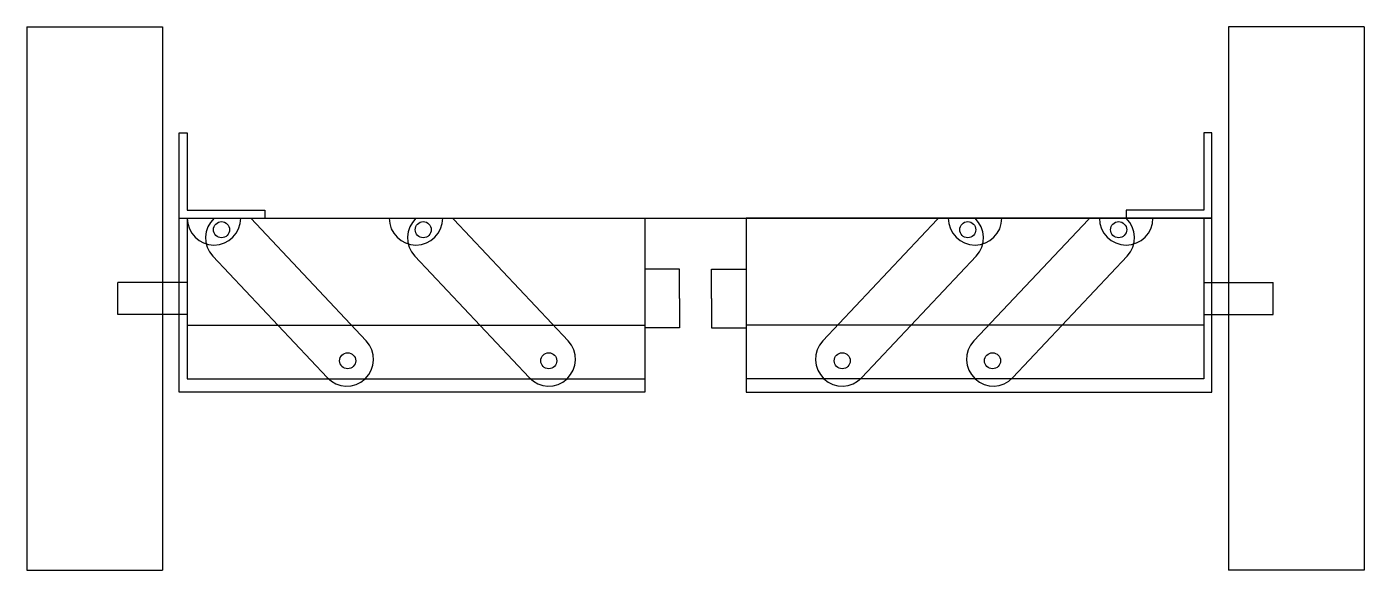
# Model space of a CAD drawing. Header units: millimetres. Extents: x -190 to 3056, y -54 to 4674.
# Drawn here: x 146 to 646, y 2743 to 2946 of the extents above; entities that cross this region are included whole.
import ezdxf

# ---------------------------------------------------------------- set-up
doc = ezdxf.new("R2010")
doc.units = ezdxf.units.MM
doc.linetypes.add('ACAD_ISO03W100', pattern=[30, 12, -18])

msp = doc.modelspace()

# ---------------------------------------------------------------- linework, layer by layer
at = {"color": 3}
for p, q in [((145.653, 2945.741), (196.453, 2945.741)), ((145.653, 2945.741), (145.653, 2742.541)), ((196.453, 2945.741), (196.453, 2742.541)), ((645.653, 2945.741), (594.853, 2945.741)), ((594.853, 2945.741), (594.853, 2742.541)), ((645.653, 2945.741), (645.653, 2742.541)), ((145.653, 2742.541), (196.453, 2742.541)), ((645.653, 2742.541), (594.853, 2742.541))]:
    msp.add_line(p, q, dxfattribs=at)
at = {"color": 1}
for p, q in [((202.653, 2874.141), (202.653, 2906.141)), ((202.653, 2906.141), (205.653, 2906.141)), ((205.653, 2906.141), (205.653, 2877.141)), ((588.653, 2906.141), (585.653, 2906.141)), ((585.653, 2906.141), (585.653, 2877.141)), ((588.653, 2874.141), (588.653, 2906.141)), ((205.653, 2877.141), (234.653, 2877.141)), ((234.653, 2877.141), (234.653, 2874.141)), ((585.653, 2877.141), (556.653, 2877.141)), ((556.653, 2877.141), (556.653, 2874.141)), ((202.653, 2874.141), (588.653, 2874.141)), ((202.653, 2874.141), (234.653, 2874.141)), ((588.653, 2874.141), (556.653, 2874.141))]:
    msp.add_line(p, q, dxfattribs=at)
at = {"color": 5}
for p, q in [((202.653, 2809.141), (202.653, 2874.141)), ((205.653, 2874.141), (205.653, 2834.141)), ((215.653, 2874.141), (229.364, 2874.141)), ((229.364, 2874.141), (272.578, 2828.277)), ((291.153, 2874.141), (304.864, 2874.141)), ((305.289, 2873.717), (348.078, 2828.277)), ((486.018, 2873.717), (443.229, 2828.277)), ((500.153, 2874.141), (486.442, 2874.141)), ((542.518, 2873.717), (499.729, 2828.277)), ((556.653, 2874.141), (542.942, 2874.141)), ((585.653, 2874.141), (585.653, 2834.141)), ((588.653, 2809.141), (588.653, 2874.141)), ((215.229, 2860.005), (258.018, 2814.566)), ((290.729, 2860.005), (333.518, 2814.566)), ((500.578, 2860.005), (457.789, 2814.566)), ((557.078, 2860.005), (514.289, 2814.566)), ((205.653, 2834.141), (376.653, 2834.141)), ((376.653, 2834.141), (376.653, 2814.141)), ((585.653, 2834.141), (414.653, 2834.141)), ((414.653, 2834.141), (414.653, 2814.141)), ((376.653, 2814.141), (376.653, 2809.141)), ((414.653, 2814.141), (414.653, 2809.141)), ((205.653, 2809.141), (202.653, 2809.141)), ((376.653, 2809.141), (205.653, 2809.141)), ((414.653, 2809.141), (585.653, 2809.141)), ((585.653, 2809.141), (588.653, 2809.141))]:
    msp.add_line(p, q, dxfattribs=at)
at = {"color": 6}
for p, q in [((205.653, 2874.141), (376.653, 2874.141)), ((205.653, 2874.141), (205.653, 2814.141)), ((376.653, 2874.141), (376.653, 2814.141)), ((585.653, 2874.141), (414.653, 2874.141)), ((414.653, 2874.141), (414.653, 2814.141)), ((585.653, 2874.141), (585.653, 2814.141)), ((389.653, 2855.141), (376.653, 2855.141)), ((389.653, 2844.141), (389.653, 2855.141)), ((401.653, 2844.141), (401.653, 2855.141)), ((401.653, 2855.141), (414.653, 2855.141)), ((205.653, 2850.141), (179.653, 2850.141)), ((179.653, 2838.141), (179.653, 2850.141)), ((585.653, 2850.141), (611.653, 2850.141)), ((611.653, 2838.141), (611.653, 2850.141)), ((389.653, 2844.141), (389.653, 2833.141)), ((401.653, 2844.141), (401.653, 2833.141)), ((205.653, 2838.141), (179.653, 2838.141)), ((585.653, 2838.141), (611.653, 2838.141)), ((389.653, 2833.141), (376.653, 2833.141)), ((401.653, 2833.141), (414.653, 2833.141)), ((205.653, 2814.141), (376.653, 2814.141)), ((585.653, 2814.141), (414.653, 2814.141))]:
    msp.add_line(p, q, dxfattribs=at)
at = {"color": 5, "linetype": 'ACAD_ISO03W100'}
for p, q in [((205.653, 2814.141), (376.653, 2814.141)), ((585.653, 2814.141), (414.653, 2814.141))]:
    msp.add_line(p, q, dxfattribs=at)
at = {"color": 5}
for centre in [(218.465, 2869.869), (293.874, 2869.869), (497.433, 2869.869), (553.841, 2869.869), (265.618, 2820.875), (340.798, 2820.875), (450.509, 2820.875), (506.689, 2820.875)]:
    msp.add_circle(centre, 3, dxfattribs=at)
for centre, start, end in [((215.653, 2874.141), 180, 0), ((222.509, 2866.861), 133.27919, 223.27919), ((291.153, 2874.141), 180, 0), ((298.009, 2866.861), 133.27919, 223.27919), ((298.009, 2866.861), 43.27919, 46.72081), ((493.298, 2866.861), 133.27919, 136.72081), ((500.153, 2874.141), 180, 0), ((493.298, 2866.861), 316.72081, 46.72081), ((549.798, 2866.861), 133.27919, 136.72081), ((556.653, 2874.141), 180, 0), ((549.798, 2866.861), 316.72081, 46.72081), ((265.298, 2821.421), 223.27919, 43.27919), ((340.798, 2821.421), 223.27919, 43.27919), ((450.509, 2821.421), 136.72081, 316.72081), ((507.009, 2821.421), 136.72081, 316.72081)]:
    msp.add_arc(centre, 10, start, end, dxfattribs=at)

doc.saveas('drawing.dxf')
